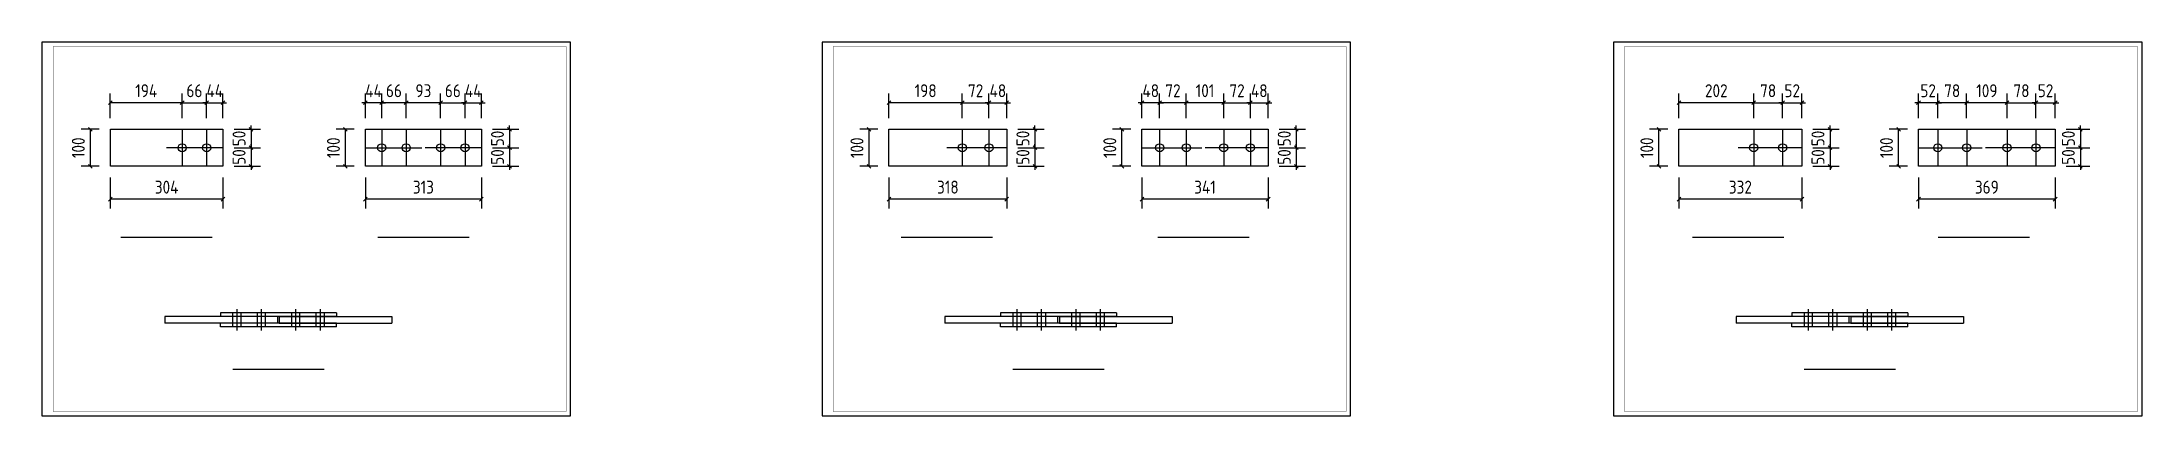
# Model space of a CAD drawing. Extents: x 20590 to 77283, y 11354 to 21446.
import ezdxf

# ---------------------------------------------------------------- set-up
doc = ezdxf.new("R2010")
doc.units = 0
doc.header["$LTSCALE"] = 1000
doc.header["$MEASUREMENT"] = 0
doc.styles.get("Standard").update_dxf_attribs({"font": 'gbenor.shx', "bigfont": 'gbcbig.shx'})
doc.dimstyles.get("Standard").update_dxf_attribs({"dimscale": 100, "dimtxt": 3.5, "dimasz": 1, "dimexe": 2.5, "dimexo": 3, "dimgap": 1.5, "dimtad": 1, "dimdec": 0, "dimlfac": 0.1, "dimzin": 0, "dimdsep": 46, "dimtxsty": 'Standard', "dimblk": 'OBLIQUE', "dimcen": 0.09, "dimadec": 0, "dimazin": 0, "dimtfac": 1, "dimtdec": 0, "dimtix": 1, "dimtmove": 2, "dimatfit": 3, "dimfxl": 1, "dimtolj": 1, "dimtzin": 0, "dimarcsym": 0})

msp = doc.modelspace()

# ---------------------------------------------------------------- blocks, each defined once
blk = doc.blocks.new('_Oblique')
at = {"color": 0, "linetype": 'ByBlock', "lineweight": -2}
blk.add_line((-0.5, -0.5), (0.5, 0.5), dxfattribs=at)
blk = doc.blocks.new('*D3')
at = {"color": 0, "lineweight": -2}
for p, q in [((22434, 19393), (22434, 20057)), ((24374, 19393), (24374, 20057)), ((24374, 19807), (22434, 19807))]:
    blk.add_line(p, q, dxfattribs=at)
at = {"layer": 'Defpoints', "color": 0}
for p in [(22434, 19807), (22434, 19093), (24374, 19093)]:
    blk.add_point(p, dxfattribs=at)
at = {"color": 0, "lineweight": -2, "xscale": 100, "yscale": 100, "zscale": 100, "rotation": 180}
blk.add_blockref('_Oblique', (22434, 19807), dxfattribs=at)
at = {"color": 0, "lineweight": -2, "xscale": 100, "yscale": 100, "zscale": 100}
blk.add_blockref('_Oblique', (24374, 19807), dxfattribs=at)
at = {"color": 0, "insert": (23404, 20132), "char_height": 350, "attachment_point": 5}
blk.add_mtext('\\A1;194', dxfattribs=at)
blk = doc.blocks.new('*D4')
at = {"color": 0, "lineweight": -2}
for p, q in [((24374, 19393), (24374, 20057)), ((25034, 19393), (25034, 20057)), ((24374, 19807), (25034, 19807))]:
    blk.add_line(p, q, dxfattribs=at)
at = {"layer": 'Defpoints', "color": 0}
for p in [(25034, 19807), (24374, 19093), (25034, 19093)]:
    blk.add_point(p, dxfattribs=at)
at = {"color": 0, "lineweight": -2, "xscale": 100, "yscale": 100, "zscale": 100, "rotation": 180}
blk.add_blockref('_Oblique', (24374, 19807), dxfattribs=at)
at = {"color": 0, "lineweight": -2, "xscale": 100, "yscale": 100, "zscale": 100}
blk.add_blockref('_Oblique', (25034, 19807), dxfattribs=at)
at = {"color": 0, "insert": (24704, 20132), "char_height": 350, "attachment_point": 5}
blk.add_mtext('\\A1;66', dxfattribs=at)
blk = doc.blocks.new('*D5')
at = {"color": 0, "lineweight": -2}
for p, q in [((25034, 19393), (25034, 20057)), ((25474, 19393), (25474, 20057)), ((25034, 19807), (24934, 19807)), ((25034, 19807), (25474, 19807)), ((25474, 19807), (25574, 19807))]:
    blk.add_line(p, q, dxfattribs=at)
at = {"layer": 'Defpoints', "color": 0}
for p in [(25474, 19807), (25034, 19093), (25474, 19093)]:
    blk.add_point(p, dxfattribs=at)
at = {"color": 0, "lineweight": -2, "xscale": 100, "yscale": 100, "zscale": 100}
blk.add_blockref('_Oblique', (25034, 19807), dxfattribs=at)
at = {"color": 0, "lineweight": -2, "xscale": 100, "yscale": 100, "zscale": 100, "rotation": 180}
blk.add_blockref('_Oblique', (25474, 19807), dxfattribs=at)
at = {"color": 0, "insert": (25254, 20132), "char_height": 350, "attachment_point": 5}
blk.add_mtext('\\A1;44', dxfattribs=at)
blk = doc.blocks.new('*D6')
at = {"color": 0, "lineweight": -2}
for p, q in [((25774, 19093), (26485, 19093)), ((26235, 19093), (26235, 19193)), ((26235, 19093), (26235, 18593)), ((25774, 18593), (26485, 18593)), ((26235, 18593), (26235, 18493))]:
    blk.add_line(p, q, dxfattribs=at)
at = {"layer": 'Defpoints', "color": 0}
for p in [(25474, 19093), (25474, 18593), (26235, 18593)]:
    blk.add_point(p, dxfattribs=at)
at = {"color": 0, "lineweight": -2, "xscale": 100, "yscale": 100, "zscale": 100}
for p, rotation in [((26235, 19093), 270), ((26235, 18593), 90)]:
    blk.add_blockref('_Oblique', p, dxfattribs=dict(at, rotation=rotation))
at = {"color": 0, "insert": (25910, 18843), "char_height": 350, "attachment_point": 5, "rotation": 90}
blk.add_mtext('\\A1;50', dxfattribs=at)
blk = doc.blocks.new('*D7')
at = {"color": 0, "lineweight": -2}
for p, q in [((25774, 18593), (26485, 18593)), ((26235, 18593), (26235, 18693)), ((26235, 18593), (26235, 18093)), ((25774, 18093), (26485, 18093)), ((26235, 18093), (26235, 17993))]:
    blk.add_line(p, q, dxfattribs=at)
at = {"layer": 'Defpoints', "color": 0}
for p in [(25474, 18593), (25474, 18093), (26235, 18093)]:
    blk.add_point(p, dxfattribs=at)
at = {"color": 0, "lineweight": -2, "xscale": 100, "yscale": 100, "zscale": 100}
for p, rotation in [((26235, 18593), 270), ((26235, 18093), 90)]:
    blk.add_blockref('_Oblique', p, dxfattribs=dict(at, rotation=rotation))
at = {"color": 0, "insert": (25910, 18343), "char_height": 350, "attachment_point": 5, "rotation": 90}
blk.add_mtext('\\A1;50', dxfattribs=at)
blk = doc.blocks.new('*D8')
at = {"color": 0, "lineweight": -2}
for p, q in [((22434, 17793), (22434, 16955)), ((25474, 17793), (25474, 16955)), ((25474, 17205), (22434, 17205))]:
    blk.add_line(p, q, dxfattribs=at)
at = {"layer": 'Defpoints', "color": 0}
for p in [(22434, 18093), (25474, 18093), (22434, 17205)]:
    blk.add_point(p, dxfattribs=at)
at = {"color": 0, "lineweight": -2, "xscale": 100, "yscale": 100, "zscale": 100, "rotation": 180}
blk.add_blockref('_Oblique', (22434, 17205), dxfattribs=at)
at = {"color": 0, "lineweight": -2, "xscale": 100, "yscale": 100, "zscale": 100}
blk.add_blockref('_Oblique', (25474, 17205), dxfattribs=at)
at = {"color": 0, "insert": (23954, 17530), "char_height": 350, "attachment_point": 5}
blk.add_mtext('\\A1;304', dxfattribs=at)
blk = doc.blocks.new('*D9')
at = {"color": 0, "lineweight": -2}
for p, q in [((22134, 19093), (21645, 19093)), ((21895, 18093), (21895, 19093)), ((22134, 18093), (21645, 18093))]:
    blk.add_line(p, q, dxfattribs=at)
at = {"layer": 'Defpoints', "color": 0}
for p in [(21895, 19093), (22434, 19093), (22434, 18093)]:
    blk.add_point(p, dxfattribs=at)
at = {"color": 0, "lineweight": -2, "xscale": 100, "yscale": 100, "zscale": 100}
for p, rotation in [((21895, 19093), 90), ((21895, 18093), 270)]:
    blk.add_blockref('_Oblique', p, dxfattribs=dict(at, rotation=rotation))
at = {"color": 0, "insert": (21570, 18593), "char_height": 350, "attachment_point": 5, "rotation": 90}
blk.add_mtext('\\A1;100', dxfattribs=at)
blk = doc.blocks.new('*D11')
at = {"color": 0, "lineweight": -2}
for p, q in [((30421, 19393), (30421, 20057)), ((31351, 19393), (31351, 20057)), ((31351, 19807), (30421, 19807))]:
    blk.add_line(p, q, dxfattribs=at)
at = {"layer": 'Defpoints', "color": 0}
for p in [(30421, 19807), (30421, 19093), (31351, 19093)]:
    blk.add_point(p, dxfattribs=at)
at = {"color": 0, "lineweight": -2, "xscale": 100, "yscale": 100, "zscale": 100, "rotation": 180}
blk.add_blockref('_Oblique', (30421, 19807), dxfattribs=at)
at = {"color": 0, "lineweight": -2, "xscale": 100, "yscale": 100, "zscale": 100}
blk.add_blockref('_Oblique', (31351, 19807), dxfattribs=at)
at = {"color": 0, "insert": (30886, 20132), "char_height": 350, "attachment_point": 5}
blk.add_mtext('\\A1;93', dxfattribs=at)
blk = doc.blocks.new('*D12')
at = {"color": 0, "lineweight": -2}
for p, q in [((31351, 19393), (31351, 20057)), ((32011, 19393), (32011, 20057)), ((31351, 19807), (32011, 19807))]:
    blk.add_line(p, q, dxfattribs=at)
at = {"layer": 'Defpoints', "color": 0}
for p in [(32011, 19807), (31351, 19093), (32011, 19093)]:
    blk.add_point(p, dxfattribs=at)
at = {"color": 0, "lineweight": -2, "xscale": 100, "yscale": 100, "zscale": 100, "rotation": 180}
blk.add_blockref('_Oblique', (31351, 19807), dxfattribs=at)
at = {"color": 0, "lineweight": -2, "xscale": 100, "yscale": 100, "zscale": 100}
blk.add_blockref('_Oblique', (32011, 19807), dxfattribs=at)
at = {"color": 0, "insert": (31681, 20132), "char_height": 350, "attachment_point": 5}
blk.add_mtext('\\A1;66', dxfattribs=at)
blk = doc.blocks.new('*D13')
at = {"color": 0, "lineweight": -2}
for p, q in [((32011, 19393), (32011, 20057)), ((32451, 19393), (32451, 20057)), ((32011, 19807), (31911, 19807)), ((32011, 19807), (32451, 19807)), ((32451, 19807), (32551, 19807))]:
    blk.add_line(p, q, dxfattribs=at)
at = {"layer": 'Defpoints', "color": 0}
for p in [(32451, 19807), (32011, 19093), (32451, 19093)]:
    blk.add_point(p, dxfattribs=at)
at = {"color": 0, "lineweight": -2, "xscale": 100, "yscale": 100, "zscale": 100}
blk.add_blockref('_Oblique', (32011, 19807), dxfattribs=at)
at = {"color": 0, "lineweight": -2, "xscale": 100, "yscale": 100, "zscale": 100, "rotation": 180}
blk.add_blockref('_Oblique', (32451, 19807), dxfattribs=at)
at = {"color": 0, "insert": (32231, 20132), "char_height": 350, "attachment_point": 5}
blk.add_mtext('\\A1;44', dxfattribs=at)
blk = doc.blocks.new('*D14')
at = {"color": 0, "lineweight": -2}
for p, q in [((32751, 19093), (33461, 19093)), ((33211, 19093), (33211, 19193)), ((33211, 19093), (33211, 18593)), ((32751, 18593), (33461, 18593)), ((33211, 18593), (33211, 18493))]:
    blk.add_line(p, q, dxfattribs=at)
at = {"layer": 'Defpoints', "color": 0}
for p in [(32451, 19093), (32451, 18593), (33211, 18593)]:
    blk.add_point(p, dxfattribs=at)
at = {"color": 0, "lineweight": -2, "xscale": 100, "yscale": 100, "zscale": 100}
for p, rotation in [((33211, 19093), 270), ((33211, 18593), 90)]:
    blk.add_blockref('_Oblique', p, dxfattribs=dict(at, rotation=rotation))
at = {"color": 0, "insert": (32886, 18843), "char_height": 350, "attachment_point": 5, "rotation": 90}
blk.add_mtext('\\A1;50', dxfattribs=at)
blk = doc.blocks.new('*D15')
at = {"color": 0, "lineweight": -2}
for p, q in [((32751, 18593), (33461, 18593)), ((33211, 18593), (33211, 18693)), ((33211, 18593), (33211, 18093)), ((32751, 18093), (33461, 18093)), ((33211, 18093), (33211, 17993))]:
    blk.add_line(p, q, dxfattribs=at)
at = {"layer": 'Defpoints', "color": 0}
for p in [(32451, 18593), (32451, 18093), (33211, 18093)]:
    blk.add_point(p, dxfattribs=at)
at = {"color": 0, "lineweight": -2, "xscale": 100, "yscale": 100, "zscale": 100}
for p, rotation in [((33211, 18593), 270), ((33211, 18093), 90)]:
    blk.add_blockref('_Oblique', p, dxfattribs=dict(at, rotation=rotation))
at = {"color": 0, "insert": (32886, 18343), "char_height": 350, "attachment_point": 5, "rotation": 90}
blk.add_mtext('\\A1;50', dxfattribs=at)
blk = doc.blocks.new('*D16')
at = {"color": 0, "lineweight": -2}
for p, q in [((29321, 17793), (29321, 16955)), ((32451, 17793), (32451, 16955)), ((32451, 17205), (29321, 17205))]:
    blk.add_line(p, q, dxfattribs=at)
at = {"layer": 'Defpoints', "color": 0}
for p in [(29321, 18093), (32451, 18093), (29321, 17205)]:
    blk.add_point(p, dxfattribs=at)
at = {"color": 0, "lineweight": -2, "xscale": 100, "yscale": 100, "zscale": 100, "rotation": 180}
blk.add_blockref('_Oblique', (29321, 17205), dxfattribs=at)
at = {"color": 0, "lineweight": -2, "xscale": 100, "yscale": 100, "zscale": 100}
blk.add_blockref('_Oblique', (32451, 17205), dxfattribs=at)
at = {"color": 0, "insert": (30886, 17530), "char_height": 350, "attachment_point": 5}
blk.add_mtext('\\A1;313', dxfattribs=at)
blk = doc.blocks.new('*D17')
at = {"color": 0, "lineweight": -2}
for p, q in [((29021, 19093), (28532, 19093)), ((28782, 18093), (28782, 19093)), ((29021, 18093), (28532, 18093))]:
    blk.add_line(p, q, dxfattribs=at)
at = {"layer": 'Defpoints', "color": 0}
for p in [(28782, 19093), (29321, 19093), (29321, 18093)]:
    blk.add_point(p, dxfattribs=at)
at = {"color": 0, "lineweight": -2, "xscale": 100, "yscale": 100, "zscale": 100}
for p, rotation in [((28782, 19093), 90), ((28782, 18093), 270)]:
    blk.add_blockref('_Oblique', p, dxfattribs=dict(at, rotation=rotation))
at = {"color": 0, "insert": (28457, 18593), "char_height": 350, "attachment_point": 5, "rotation": 90}
blk.add_mtext('\\A1;100', dxfattribs=at)
blk = doc.blocks.new('*D18')
at = {"color": 0, "lineweight": -2}
for p, q in [((29761, 19393), (29761, 20057)), ((30421, 19393), (30421, 20057)), ((30421, 19807), (29761, 19807))]:
    blk.add_line(p, q, dxfattribs=at)
at = {"layer": 'Defpoints', "color": 0}
for p in [(29761, 19807), (29761, 19093), (30421, 19093)]:
    blk.add_point(p, dxfattribs=at)
at = {"color": 0, "lineweight": -2, "xscale": 100, "yscale": 100, "zscale": 100, "rotation": 180}
blk.add_blockref('_Oblique', (29761, 19807), dxfattribs=at)
at = {"color": 0, "lineweight": -2, "xscale": 100, "yscale": 100, "zscale": 100}
blk.add_blockref('_Oblique', (30421, 19807), dxfattribs=at)
at = {"color": 0, "insert": (30091, 20132), "char_height": 350, "attachment_point": 5}
blk.add_mtext('\\A1;66', dxfattribs=at)
blk = doc.blocks.new('*D19')
at = {"color": 0, "lineweight": -2}
for p, q in [((29321, 19393), (29321, 20057)), ((29761, 19393), (29761, 20057)), ((29321, 19807), (29221, 19807)), ((29761, 19807), (29321, 19807)), ((29761, 19807), (29861, 19807))]:
    blk.add_line(p, q, dxfattribs=at)
at = {"layer": 'Defpoints', "color": 0}
for p in [(29321, 19807), (29321, 19093), (29761, 19093)]:
    blk.add_point(p, dxfattribs=at)
at = {"color": 0, "lineweight": -2, "xscale": 100, "yscale": 100, "zscale": 100}
blk.add_blockref('_Oblique', (29321, 19807), dxfattribs=at)
at = {"color": 0, "lineweight": -2, "xscale": 100, "yscale": 100, "zscale": 100, "rotation": 180}
blk.add_blockref('_Oblique', (29761, 19807), dxfattribs=at)
at = {"color": 0, "insert": (29541, 20132), "char_height": 350, "attachment_point": 5}
blk.add_mtext('\\A1;44', dxfattribs=at)
blk = doc.blocks.new('*D23')
at = {"color": 0, "lineweight": -2}
for p, q in [((43455, 19393), (43455, 20057)), ((45435, 19393), (45435, 20057)), ((45435, 19807), (43455, 19807))]:
    blk.add_line(p, q, dxfattribs=at)
at = {"layer": 'Defpoints', "color": 0}
for p in [(43455, 19807), (43455, 19093), (45435, 19093)]:
    blk.add_point(p, dxfattribs=at)
at = {"color": 0, "lineweight": -2, "xscale": 100, "yscale": 100, "zscale": 100, "rotation": 180}
blk.add_blockref('_Oblique', (43455, 19807), dxfattribs=at)
at = {"color": 0, "lineweight": -2, "xscale": 100, "yscale": 100, "zscale": 100}
blk.add_blockref('_Oblique', (45435, 19807), dxfattribs=at)
at = {"color": 0, "insert": (44445, 20132), "char_height": 350, "attachment_point": 5}
blk.add_mtext('\\A1;198', dxfattribs=at)
blk = doc.blocks.new('*D24')
at = {"color": 0, "lineweight": -2}
for p, q in [((45435, 19393), (45435, 20057)), ((46155, 19393), (46155, 20057)), ((45435, 19807), (46155, 19807))]:
    blk.add_line(p, q, dxfattribs=at)
at = {"layer": 'Defpoints', "color": 0}
for p in [(46155, 19807), (45435, 19093), (46155, 19093)]:
    blk.add_point(p, dxfattribs=at)
at = {"color": 0, "lineweight": -2, "xscale": 100, "yscale": 100, "zscale": 100, "rotation": 180}
blk.add_blockref('_Oblique', (45435, 19807), dxfattribs=at)
at = {"color": 0, "lineweight": -2, "xscale": 100, "yscale": 100, "zscale": 100}
blk.add_blockref('_Oblique', (46155, 19807), dxfattribs=at)
at = {"color": 0, "insert": (45795, 20132), "char_height": 350, "attachment_point": 5}
blk.add_mtext('\\A1;72', dxfattribs=at)
blk = doc.blocks.new('*D25')
at = {"color": 0, "lineweight": -2}
for p, q in [((46155, 19393), (46155, 20057)), ((46635, 19393), (46635, 20057)), ((46155, 19807), (46055, 19807)), ((46155, 19807), (46635, 19807)), ((46635, 19807), (46735, 19807))]:
    blk.add_line(p, q, dxfattribs=at)
at = {"layer": 'Defpoints', "color": 0}
for p in [(46635, 19807), (46155, 19093), (46635, 19093)]:
    blk.add_point(p, dxfattribs=at)
at = {"color": 0, "lineweight": -2, "xscale": 100, "yscale": 100, "zscale": 100}
blk.add_blockref('_Oblique', (46155, 19807), dxfattribs=at)
at = {"color": 0, "lineweight": -2, "xscale": 100, "yscale": 100, "zscale": 100, "rotation": 180}
blk.add_blockref('_Oblique', (46635, 19807), dxfattribs=at)
at = {"color": 0, "insert": (46395, 20132), "char_height": 350, "attachment_point": 5}
blk.add_mtext('\\A1;48', dxfattribs=at)
blk = doc.blocks.new('*D26')
at = {"color": 0, "lineweight": -2}
for p, q in [((46935, 19093), (47646, 19093)), ((47396, 19093), (47396, 19193)), ((47396, 19093), (47396, 18593)), ((46935, 18593), (47646, 18593)), ((47396, 18593), (47396, 18493))]:
    blk.add_line(p, q, dxfattribs=at)
at = {"layer": 'Defpoints', "color": 0}
for p in [(46635, 19093), (46635, 18593), (47396, 18593)]:
    blk.add_point(p, dxfattribs=at)
at = {"color": 0, "lineweight": -2, "xscale": 100, "yscale": 100, "zscale": 100}
for p, rotation in [((47396, 19093), 270), ((47396, 18593), 90)]:
    blk.add_blockref('_Oblique', p, dxfattribs=dict(at, rotation=rotation))
at = {"color": 0, "insert": (47071, 18843), "char_height": 350, "attachment_point": 5, "rotation": 90}
blk.add_mtext('\\A1;50', dxfattribs=at)
blk = doc.blocks.new('*D27')
at = {"color": 0, "lineweight": -2}
for p, q in [((46935, 18593), (47646, 18593)), ((47396, 18593), (47396, 18693)), ((47396, 18593), (47396, 18093)), ((46935, 18093), (47646, 18093)), ((47396, 18093), (47396, 17993))]:
    blk.add_line(p, q, dxfattribs=at)
at = {"layer": 'Defpoints', "color": 0}
for p in [(46635, 18593), (46635, 18093), (47396, 18093)]:
    blk.add_point(p, dxfattribs=at)
at = {"color": 0, "lineweight": -2, "xscale": 100, "yscale": 100, "zscale": 100}
for p, rotation in [((47396, 18593), 270), ((47396, 18093), 90)]:
    blk.add_blockref('_Oblique', p, dxfattribs=dict(at, rotation=rotation))
at = {"color": 0, "insert": (47071, 18343), "char_height": 350, "attachment_point": 5, "rotation": 90}
blk.add_mtext('\\A1;50', dxfattribs=at)
blk = doc.blocks.new('*D28')
at = {"color": 0, "lineweight": -2}
for p, q in [((43455, 17793), (43455, 16955)), ((46635, 17793), (46635, 16955)), ((46635, 17205), (43455, 17205))]:
    blk.add_line(p, q, dxfattribs=at)
at = {"layer": 'Defpoints', "color": 0}
for p in [(43455, 18093), (46635, 18093), (43455, 17205)]:
    blk.add_point(p, dxfattribs=at)
at = {"color": 0, "lineweight": -2, "xscale": 100, "yscale": 100, "zscale": 100, "rotation": 180}
blk.add_blockref('_Oblique', (43455, 17205), dxfattribs=at)
at = {"color": 0, "lineweight": -2, "xscale": 100, "yscale": 100, "zscale": 100}
blk.add_blockref('_Oblique', (46635, 17205), dxfattribs=at)
at = {"color": 0, "insert": (45045, 17530), "char_height": 350, "attachment_point": 5}
blk.add_mtext('\\A1;318', dxfattribs=at)
blk = doc.blocks.new('*D29')
at = {"color": 0, "lineweight": -2}
for p, q in [((43155, 19093), (42666, 19093)), ((42916, 18093), (42916, 19093)), ((43155, 18093), (42666, 18093))]:
    blk.add_line(p, q, dxfattribs=at)
at = {"layer": 'Defpoints', "color": 0}
for p in [(42916, 19093), (43455, 19093), (43455, 18093)]:
    blk.add_point(p, dxfattribs=at)
at = {"color": 0, "lineweight": -2, "xscale": 100, "yscale": 100, "zscale": 100}
for p, rotation in [((42916, 19093), 90), ((42916, 18093), 270)]:
    blk.add_blockref('_Oblique', p, dxfattribs=dict(at, rotation=rotation))
at = {"color": 0, "insert": (42591, 18593), "char_height": 350, "attachment_point": 5, "rotation": 90}
blk.add_mtext('\\A1;100', dxfattribs=at)
blk = doc.blocks.new('*D30')
at = {"color": 0, "lineweight": -2}
for p, q in [((51482, 19393), (51482, 20057)), ((52492, 19393), (52492, 20057)), ((52492, 19807), (51482, 19807))]:
    blk.add_line(p, q, dxfattribs=at)
at = {"layer": 'Defpoints', "color": 0}
for p in [(51482, 19807), (51482, 19093), (52492, 19093)]:
    blk.add_point(p, dxfattribs=at)
at = {"color": 0, "lineweight": -2, "xscale": 100, "yscale": 100, "zscale": 100, "rotation": 180}
blk.add_blockref('_Oblique', (51482, 19807), dxfattribs=at)
at = {"color": 0, "lineweight": -2, "xscale": 100, "yscale": 100, "zscale": 100}
blk.add_blockref('_Oblique', (52492, 19807), dxfattribs=at)
at = {"color": 0, "insert": (51987, 20132), "char_height": 350, "attachment_point": 5}
blk.add_mtext('\\A1;101', dxfattribs=at)
blk = doc.blocks.new('*D31')
at = {"color": 0, "lineweight": -2}
for p, q in [((52492, 19393), (52492, 20057)), ((53212, 19393), (53212, 20057)), ((52492, 19807), (53212, 19807))]:
    blk.add_line(p, q, dxfattribs=at)
at = {"layer": 'Defpoints', "color": 0}
for p in [(53212, 19807), (52492, 19093), (53212, 19093)]:
    blk.add_point(p, dxfattribs=at)
at = {"color": 0, "lineweight": -2, "xscale": 100, "yscale": 100, "zscale": 100, "rotation": 180}
blk.add_blockref('_Oblique', (52492, 19807), dxfattribs=at)
at = {"color": 0, "lineweight": -2, "xscale": 100, "yscale": 100, "zscale": 100}
blk.add_blockref('_Oblique', (53212, 19807), dxfattribs=at)
at = {"color": 0, "insert": (52852, 20132), "char_height": 350, "attachment_point": 5}
blk.add_mtext('\\A1;72', dxfattribs=at)
blk = doc.blocks.new('*D32')
at = {"color": 0, "lineweight": -2}
for p, q in [((53212, 19393), (53212, 20057)), ((53692, 19393), (53692, 20057)), ((53212, 19807), (53112, 19807)), ((53212, 19807), (53692, 19807)), ((53692, 19807), (53792, 19807))]:
    blk.add_line(p, q, dxfattribs=at)
at = {"layer": 'Defpoints', "color": 0}
for p in [(53692, 19807), (53212, 19093), (53692, 19093)]:
    blk.add_point(p, dxfattribs=at)
at = {"color": 0, "lineweight": -2, "xscale": 100, "yscale": 100, "zscale": 100}
blk.add_blockref('_Oblique', (53212, 19807), dxfattribs=at)
at = {"color": 0, "lineweight": -2, "xscale": 100, "yscale": 100, "zscale": 100, "rotation": 180}
blk.add_blockref('_Oblique', (53692, 19807), dxfattribs=at)
at = {"color": 0, "insert": (53452, 20132), "char_height": 350, "attachment_point": 5}
blk.add_mtext('\\A1;48', dxfattribs=at)
blk = doc.blocks.new('*D33')
at = {"color": 0, "lineweight": -2}
for p, q in [((53992, 19093), (54702, 19093)), ((54452, 19093), (54452, 19193)), ((54452, 19093), (54452, 18593)), ((53992, 18593), (54702, 18593)), ((54452, 18593), (54452, 18493))]:
    blk.add_line(p, q, dxfattribs=at)
at = {"layer": 'Defpoints', "color": 0}
for p in [(53692, 19093), (53692, 18593), (54452, 18593)]:
    blk.add_point(p, dxfattribs=at)
at = {"color": 0, "lineweight": -2, "xscale": 100, "yscale": 100, "zscale": 100}
for p, rotation in [((54452, 19093), 270), ((54452, 18593), 90)]:
    blk.add_blockref('_Oblique', p, dxfattribs=dict(at, rotation=rotation))
at = {"color": 0, "insert": (54127, 18843), "char_height": 350, "attachment_point": 5, "rotation": 90}
blk.add_mtext('\\A1;50', dxfattribs=at)
blk = doc.blocks.new('*D34')
at = {"color": 0, "lineweight": -2}
for p, q in [((53992, 18593), (54702, 18593)), ((54452, 18593), (54452, 18693)), ((54452, 18593), (54452, 18093)), ((53992, 18093), (54702, 18093)), ((54452, 18093), (54452, 17993))]:
    blk.add_line(p, q, dxfattribs=at)
at = {"layer": 'Defpoints', "color": 0}
for p in [(53692, 18593), (53692, 18093), (54452, 18093)]:
    blk.add_point(p, dxfattribs=at)
at = {"color": 0, "lineweight": -2, "xscale": 100, "yscale": 100, "zscale": 100}
for p, rotation in [((54452, 18593), 270), ((54452, 18093), 90)]:
    blk.add_blockref('_Oblique', p, dxfattribs=dict(at, rotation=rotation))
at = {"color": 0, "insert": (54127, 18343), "char_height": 350, "attachment_point": 5, "rotation": 90}
blk.add_mtext('\\A1;50', dxfattribs=at)
blk = doc.blocks.new('*D35')
at = {"color": 0, "lineweight": -2}
for p, q in [((50282, 17793), (50282, 16955)), ((53692, 17793), (53692, 16955)), ((53692, 17205), (50282, 17205))]:
    blk.add_line(p, q, dxfattribs=at)
at = {"layer": 'Defpoints', "color": 0}
for p in [(50282, 18093), (53692, 18093), (50282, 17205)]:
    blk.add_point(p, dxfattribs=at)
at = {"color": 0, "lineweight": -2, "xscale": 100, "yscale": 100, "zscale": 100, "rotation": 180}
blk.add_blockref('_Oblique', (50282, 17205), dxfattribs=at)
at = {"color": 0, "lineweight": -2, "xscale": 100, "yscale": 100, "zscale": 100}
blk.add_blockref('_Oblique', (53692, 17205), dxfattribs=at)
at = {"color": 0, "insert": (51987, 17530), "char_height": 350, "attachment_point": 5}
blk.add_mtext('\\A1;341', dxfattribs=at)
blk = doc.blocks.new('*D36')
at = {"color": 0, "lineweight": -2}
for p, q in [((49982, 19093), (49492, 19093)), ((49742, 18093), (49742, 19093)), ((49982, 18093), (49492, 18093))]:
    blk.add_line(p, q, dxfattribs=at)
at = {"layer": 'Defpoints', "color": 0}
for p in [(49742, 19093), (50282, 19093), (50282, 18093)]:
    blk.add_point(p, dxfattribs=at)
at = {"color": 0, "lineweight": -2, "xscale": 100, "yscale": 100, "zscale": 100}
for p, rotation in [((49742, 19093), 90), ((49742, 18093), 270)]:
    blk.add_blockref('_Oblique', p, dxfattribs=dict(at, rotation=rotation))
at = {"color": 0, "insert": (49417, 18593), "char_height": 350, "attachment_point": 5, "rotation": 90}
blk.add_mtext('\\A1;100', dxfattribs=at)
blk = doc.blocks.new('*D21')
at = {"color": 0, "lineweight": -2}
for p, q in [((50762, 19393), (50762, 20057)), ((51482, 19393), (51482, 20057)), ((51482, 19807), (50762, 19807))]:
    blk.add_line(p, q, dxfattribs=at)
at = {"layer": 'Defpoints', "color": 0}
for p in [(50762, 19807), (50762, 19093), (51482, 19093)]:
    blk.add_point(p, dxfattribs=at)
at = {"color": 0, "lineweight": -2, "xscale": 100, "yscale": 100, "zscale": 100, "rotation": 180}
blk.add_blockref('_Oblique', (50762, 19807), dxfattribs=at)
at = {"color": 0, "lineweight": -2, "xscale": 100, "yscale": 100, "zscale": 100}
blk.add_blockref('_Oblique', (51482, 19807), dxfattribs=at)
at = {"color": 0, "insert": (51122, 20132), "char_height": 350, "attachment_point": 5}
blk.add_mtext('\\A1;72', dxfattribs=at)
blk = doc.blocks.new('*D22')
at = {"color": 0, "lineweight": -2}
for p, q in [((50282, 19393), (50282, 20057)), ((50762, 19393), (50762, 20057)), ((50282, 19807), (50182, 19807)), ((50762, 19807), (50282, 19807)), ((50762, 19807), (50862, 19807))]:
    blk.add_line(p, q, dxfattribs=at)
at = {"layer": 'Defpoints', "color": 0}
for p in [(50282, 19807), (50282, 19093), (50762, 19093)]:
    blk.add_point(p, dxfattribs=at)
at = {"color": 0, "lineweight": -2, "xscale": 100, "yscale": 100, "zscale": 100}
blk.add_blockref('_Oblique', (50282, 19807), dxfattribs=at)
at = {"color": 0, "lineweight": -2, "xscale": 100, "yscale": 100, "zscale": 100, "rotation": 180}
blk.add_blockref('_Oblique', (50762, 19807), dxfattribs=at)
at = {"color": 0, "insert": (50522, 20132), "char_height": 350, "attachment_point": 5}
blk.add_mtext('\\A1;48', dxfattribs=at)
blk = doc.blocks.new('*D37')
at = {"color": 0, "lineweight": -2}
for p, q in [((64780, 19393), (64780, 20057)), ((66800, 19393), (66800, 20057)), ((66800, 19807), (64780, 19807))]:
    blk.add_line(p, q, dxfattribs=at)
at = {"layer": 'Defpoints', "color": 0}
for p in [(64780, 19807), (64780, 19093), (66800, 19093)]:
    blk.add_point(p, dxfattribs=at)
at = {"color": 0, "lineweight": -2, "xscale": 100, "yscale": 100, "zscale": 100, "rotation": 180}
blk.add_blockref('_Oblique', (64780, 19807), dxfattribs=at)
at = {"color": 0, "lineweight": -2, "xscale": 100, "yscale": 100, "zscale": 100}
blk.add_blockref('_Oblique', (66800, 19807), dxfattribs=at)
at = {"color": 0, "insert": (65790, 20132), "char_height": 350, "attachment_point": 5}
blk.add_mtext('\\A1;202', dxfattribs=at)
blk = doc.blocks.new('*D38')
at = {"color": 0, "lineweight": -2}
for p, q in [((66800, 19393), (66800, 20057)), ((67580, 19393), (67580, 20057)), ((66800, 19807), (67580, 19807))]:
    blk.add_line(p, q, dxfattribs=at)
at = {"layer": 'Defpoints', "color": 0}
for p in [(67580, 19807), (66800, 19093), (67580, 19093)]:
    blk.add_point(p, dxfattribs=at)
at = {"color": 0, "lineweight": -2, "xscale": 100, "yscale": 100, "zscale": 100, "rotation": 180}
blk.add_blockref('_Oblique', (66800, 19807), dxfattribs=at)
at = {"color": 0, "lineweight": -2, "xscale": 100, "yscale": 100, "zscale": 100}
blk.add_blockref('_Oblique', (67580, 19807), dxfattribs=at)
at = {"color": 0, "insert": (67190, 20132), "char_height": 350, "attachment_point": 5}
blk.add_mtext('\\A1;78', dxfattribs=at)
blk = doc.blocks.new('*D39')
at = {"color": 0, "lineweight": -2}
for p, q in [((67580, 19393), (67580, 20057)), ((68100, 19393), (68100, 20057)), ((67580, 19807), (67480, 19807)), ((67580, 19807), (68100, 19807)), ((68100, 19807), (68200, 19807))]:
    blk.add_line(p, q, dxfattribs=at)
at = {"layer": 'Defpoints', "color": 0}
for p in [(68100, 19807), (67580, 19093), (68100, 19093)]:
    blk.add_point(p, dxfattribs=at)
at = {"color": 0, "lineweight": -2, "xscale": 100, "yscale": 100, "zscale": 100}
blk.add_blockref('_Oblique', (67580, 19807), dxfattribs=at)
at = {"color": 0, "lineweight": -2, "xscale": 100, "yscale": 100, "zscale": 100, "rotation": 180}
blk.add_blockref('_Oblique', (68100, 19807), dxfattribs=at)
at = {"color": 0, "insert": (67840, 20132), "char_height": 350, "attachment_point": 5}
blk.add_mtext('\\A1;52', dxfattribs=at)
blk = doc.blocks.new('*D40')
at = {"color": 0, "lineweight": -2}
for p, q in [((68400, 19093), (69110, 19093)), ((68860, 19093), (68860, 19193)), ((68860, 19093), (68860, 18593)), ((68400, 18593), (69110, 18593)), ((68860, 18593), (68860, 18493))]:
    blk.add_line(p, q, dxfattribs=at)
at = {"layer": 'Defpoints', "color": 0}
for p in [(68100, 19093), (68100, 18593), (68860, 18593)]:
    blk.add_point(p, dxfattribs=at)
at = {"color": 0, "lineweight": -2, "xscale": 100, "yscale": 100, "zscale": 100}
for p, rotation in [((68860, 19093), 270), ((68860, 18593), 90)]:
    blk.add_blockref('_Oblique', p, dxfattribs=dict(at, rotation=rotation))
at = {"color": 0, "insert": (68535, 18843), "char_height": 350, "attachment_point": 5, "rotation": 90}
blk.add_mtext('\\A1;50', dxfattribs=at)
blk = doc.blocks.new('*D41')
at = {"color": 0, "lineweight": -2}
for p, q in [((68400, 18593), (69110, 18593)), ((68860, 18593), (68860, 18693)), ((68860, 18593), (68860, 18093)), ((68400, 18093), (69110, 18093)), ((68860, 18093), (68860, 17993))]:
    blk.add_line(p, q, dxfattribs=at)
at = {"layer": 'Defpoints', "color": 0}
for p in [(68100, 18593), (68100, 18093), (68860, 18093)]:
    blk.add_point(p, dxfattribs=at)
at = {"color": 0, "lineweight": -2, "xscale": 100, "yscale": 100, "zscale": 100}
for p, rotation in [((68860, 18593), 270), ((68860, 18093), 90)]:
    blk.add_blockref('_Oblique', p, dxfattribs=dict(at, rotation=rotation))
at = {"color": 0, "insert": (68535, 18343), "char_height": 350, "attachment_point": 5, "rotation": 90}
blk.add_mtext('\\A1;50', dxfattribs=at)
blk = doc.blocks.new('*D42')
at = {"color": 0, "lineweight": -2}
for p, q in [((64780, 17793), (64780, 16955)), ((68100, 17793), (68100, 16955)), ((68100, 17205), (64780, 17205))]:
    blk.add_line(p, q, dxfattribs=at)
at = {"layer": 'Defpoints', "color": 0}
for p in [(64780, 18093), (68100, 18093), (64780, 17205)]:
    blk.add_point(p, dxfattribs=at)
at = {"color": 0, "lineweight": -2, "xscale": 100, "yscale": 100, "zscale": 100, "rotation": 180}
blk.add_blockref('_Oblique', (64780, 17205), dxfattribs=at)
at = {"color": 0, "lineweight": -2, "xscale": 100, "yscale": 100, "zscale": 100}
blk.add_blockref('_Oblique', (68100, 17205), dxfattribs=at)
at = {"color": 0, "insert": (66440, 17530), "char_height": 350, "attachment_point": 5}
blk.add_mtext('\\A1;332', dxfattribs=at)
blk = doc.blocks.new('*D43')
at = {"color": 0, "lineweight": -2}
for p, q in [((64480, 19093), (63990, 19093)), ((64240, 18093), (64240, 19093)), ((64480, 18093), (63990, 18093))]:
    blk.add_line(p, q, dxfattribs=at)
at = {"layer": 'Defpoints', "color": 0}
for p in [(64240, 19093), (64780, 19093), (64780, 18093)]:
    blk.add_point(p, dxfattribs=at)
at = {"color": 0, "lineweight": -2, "xscale": 100, "yscale": 100, "zscale": 100}
for p, rotation in [((64240, 19093), 90), ((64240, 18093), 270)]:
    blk.add_blockref('_Oblique', p, dxfattribs=dict(at, rotation=rotation))
at = {"color": 0, "insert": (63915, 18593), "char_height": 350, "attachment_point": 5, "rotation": 90}
blk.add_mtext('\\A1;100', dxfattribs=at)
blk = doc.blocks.new('*D44')
at = {"color": 0, "lineweight": -2}
for p, q in [((72549, 19393), (72549, 20057)), ((73639, 19393), (73639, 20057)), ((73639, 19807), (72549, 19807))]:
    blk.add_line(p, q, dxfattribs=at)
at = {"layer": 'Defpoints', "color": 0}
for p in [(72549, 19807), (72549, 19093), (73639, 19093)]:
    blk.add_point(p, dxfattribs=at)
at = {"color": 0, "lineweight": -2, "xscale": 100, "yscale": 100, "zscale": 100, "rotation": 180}
blk.add_blockref('_Oblique', (72549, 19807), dxfattribs=at)
at = {"color": 0, "lineweight": -2, "xscale": 100, "yscale": 100, "zscale": 100}
blk.add_blockref('_Oblique', (73639, 19807), dxfattribs=at)
at = {"color": 0, "insert": (73094, 20132), "char_height": 350, "attachment_point": 5}
blk.add_mtext('\\A1;109', dxfattribs=at)
blk = doc.blocks.new('*D45')
at = {"color": 0, "lineweight": -2}
for p, q in [((73639, 19393), (73639, 20057)), ((74419, 19393), (74419, 20057)), ((73639, 19807), (74419, 19807))]:
    blk.add_line(p, q, dxfattribs=at)
at = {"layer": 'Defpoints', "color": 0}
for p in [(74419, 19807), (73639, 19093), (74419, 19093)]:
    blk.add_point(p, dxfattribs=at)
at = {"color": 0, "lineweight": -2, "xscale": 100, "yscale": 100, "zscale": 100, "rotation": 180}
blk.add_blockref('_Oblique', (73639, 19807), dxfattribs=at)
at = {"color": 0, "lineweight": -2, "xscale": 100, "yscale": 100, "zscale": 100}
blk.add_blockref('_Oblique', (74419, 19807), dxfattribs=at)
at = {"color": 0, "insert": (74029, 20132), "char_height": 350, "attachment_point": 5}
blk.add_mtext('\\A1;78', dxfattribs=at)
blk = doc.blocks.new('*D46')
at = {"color": 0, "lineweight": -2}
for p, q in [((74419, 19393), (74419, 20057)), ((74939, 19393), (74939, 20057)), ((74419, 19807), (74319, 19807)), ((74419, 19807), (74939, 19807)), ((74939, 19807), (75039, 19807))]:
    blk.add_line(p, q, dxfattribs=at)
at = {"layer": 'Defpoints', "color": 0}
for p in [(74939, 19807), (74419, 19093), (74939, 19093)]:
    blk.add_point(p, dxfattribs=at)
at = {"color": 0, "lineweight": -2, "xscale": 100, "yscale": 100, "zscale": 100}
blk.add_blockref('_Oblique', (74419, 19807), dxfattribs=at)
at = {"color": 0, "lineweight": -2, "xscale": 100, "yscale": 100, "zscale": 100, "rotation": 180}
blk.add_blockref('_Oblique', (74939, 19807), dxfattribs=at)
at = {"color": 0, "insert": (74679, 20132), "char_height": 350, "attachment_point": 5}
blk.add_mtext('\\A1;52', dxfattribs=at)
blk = doc.blocks.new('*D47')
at = {"color": 0, "lineweight": -2}
for p, q in [((75239, 19093), (75870, 19093)), ((75620, 19093), (75620, 19193)), ((75620, 19093), (75620, 18593)), ((75239, 18593), (75870, 18593)), ((75620, 18593), (75620, 18493))]:
    blk.add_line(p, q, dxfattribs=at)
at = {"layer": 'Defpoints', "color": 0}
for p in [(74939, 19093), (74939, 18593), (75620, 18593)]:
    blk.add_point(p, dxfattribs=at)
at = {"color": 0, "lineweight": -2, "xscale": 100, "yscale": 100, "zscale": 100}
for p, rotation in [((75620, 19093), 270), ((75620, 18593), 90)]:
    blk.add_blockref('_Oblique', p, dxfattribs=dict(at, rotation=rotation))
at = {"color": 0, "insert": (75295, 18843), "char_height": 350, "attachment_point": 5, "rotation": 90}
blk.add_mtext('\\A1;50', dxfattribs=at)
blk = doc.blocks.new('*D48')
at = {"color": 0, "lineweight": -2}
for p, q in [((75239, 18593), (75870, 18593)), ((75620, 18593), (75620, 18693)), ((75620, 18593), (75620, 18093)), ((75239, 18093), (75870, 18093)), ((75620, 18093), (75620, 17993))]:
    blk.add_line(p, q, dxfattribs=at)
at = {"layer": 'Defpoints', "color": 0}
for p in [(74939, 18593), (74939, 18093), (75620, 18093)]:
    blk.add_point(p, dxfattribs=at)
at = {"color": 0, "lineweight": -2, "xscale": 100, "yscale": 100, "zscale": 100}
for p, rotation in [((75620, 18593), 270), ((75620, 18093), 90)]:
    blk.add_blockref('_Oblique', p, dxfattribs=dict(at, rotation=rotation))
at = {"color": 0, "insert": (75295, 18343), "char_height": 350, "attachment_point": 5, "rotation": 90}
blk.add_mtext('\\A1;50', dxfattribs=at)
blk = doc.blocks.new('*D49')
at = {"color": 0, "lineweight": -2}
for p, q in [((71249, 17793), (71249, 16955)), ((74939, 17793), (74939, 16955)), ((74939, 17205), (71249, 17205))]:
    blk.add_line(p, q, dxfattribs=at)
at = {"layer": 'Defpoints', "color": 0}
for p in [(71249, 18093), (74939, 18093), (71249, 17205)]:
    blk.add_point(p, dxfattribs=at)
at = {"color": 0, "lineweight": -2, "xscale": 100, "yscale": 100, "zscale": 100, "rotation": 180}
blk.add_blockref('_Oblique', (71249, 17205), dxfattribs=at)
at = {"color": 0, "lineweight": -2, "xscale": 100, "yscale": 100, "zscale": 100}
blk.add_blockref('_Oblique', (74939, 17205), dxfattribs=at)
at = {"color": 0, "insert": (73094, 17530), "char_height": 350, "attachment_point": 5}
blk.add_mtext('\\A1;369', dxfattribs=at)
blk = doc.blocks.new('*D50')
at = {"color": 0, "lineweight": -2}
for p, q in [((70949, 19093), (70460, 19093)), ((70710, 18093), (70710, 19093)), ((70949, 18093), (70460, 18093))]:
    blk.add_line(p, q, dxfattribs=at)
at = {"layer": 'Defpoints', "color": 0}
for p in [(70710, 19093), (71249, 19093), (71249, 18093)]:
    blk.add_point(p, dxfattribs=at)
at = {"color": 0, "lineweight": -2, "xscale": 100, "yscale": 100, "zscale": 100}
for p, rotation in [((70710, 19093), 90), ((70710, 18093), 270)]:
    blk.add_blockref('_Oblique', p, dxfattribs=dict(at, rotation=rotation))
at = {"color": 0, "insert": (70385, 18593), "char_height": 350, "attachment_point": 5, "rotation": 90}
blk.add_mtext('\\A1;100', dxfattribs=at)
blk = doc.blocks.new('*D51')
at = {"color": 0, "lineweight": -2}
for p, q in [((71769, 19393), (71769, 20057)), ((72549, 19393), (72549, 20057)), ((72549, 19807), (71769, 19807))]:
    blk.add_line(p, q, dxfattribs=at)
at = {"layer": 'Defpoints', "color": 0}
for p in [(71769, 19807), (71769, 19093), (72549, 19093)]:
    blk.add_point(p, dxfattribs=at)
at = {"color": 0, "lineweight": -2, "xscale": 100, "yscale": 100, "zscale": 100, "rotation": 180}
blk.add_blockref('_Oblique', (71769, 19807), dxfattribs=at)
at = {"color": 0, "lineweight": -2, "xscale": 100, "yscale": 100, "zscale": 100}
blk.add_blockref('_Oblique', (72549, 19807), dxfattribs=at)
at = {"color": 0, "insert": (72159, 20132), "char_height": 350, "attachment_point": 5}
blk.add_mtext('\\A1;78', dxfattribs=at)
blk = doc.blocks.new('*D52')
at = {"color": 0, "lineweight": -2}
for p, q in [((71249, 19393), (71249, 20057)), ((71769, 19393), (71769, 20057)), ((71249, 19807), (71149, 19807)), ((71769, 19807), (71249, 19807)), ((71769, 19807), (71869, 19807))]:
    blk.add_line(p, q, dxfattribs=at)
at = {"layer": 'Defpoints', "color": 0}
for p in [(71249, 19807), (71249, 19093), (71769, 19093)]:
    blk.add_point(p, dxfattribs=at)
at = {"color": 0, "lineweight": -2, "xscale": 100, "yscale": 100, "zscale": 100}
blk.add_blockref('_Oblique', (71249, 19807), dxfattribs=at)
at = {"color": 0, "lineweight": -2, "xscale": 100, "yscale": 100, "zscale": 100, "rotation": 180}
blk.add_blockref('_Oblique', (71769, 19807), dxfattribs=at)
at = {"color": 0, "insert": (71509, 20132), "char_height": 350, "attachment_point": 5}
blk.add_mtext('\\A1;52', dxfattribs=at)

# ---------------------------------------------------------------- dimensions: what is measured, and where the dimension line sits
for base, p1, p2, picture, middle in [((22434.3, 19806.9), (24374.3, 19092.5), (22434.3, 19092.5), '*D3', (23404.3, 20131.9)), ((25034.3, 19806.9), (24374.3, 19092.5), (25034.3, 19092.5), '*D4', (24704.3, 20131.9)), ((25474.3, 19806.9), (25034.3, 19092.5), (25474.3, 19092.5), '*D5', (25254.3, 20131.9)), ((30420.9, 19806.9), (31350.9, 19092.5), (30420.9, 19092.5), '*D11', (30885.9, 20131.9)), ((32010.9, 19806.9), (31350.9, 19092.5), (32010.9, 19092.5), '*D12', (31680.9, 20131.9)), ((32450.9, 19806.9), (32010.9, 19092.5), (32450.9, 19092.5), '*D13', (32230.9, 20131.9)), ((43455.2, 19806.9), (45435.2, 19092.5), (43455.2, 19092.5), '*D23', (44445.2, 20131.9)), ((46155.2, 19806.9), (45435.2, 19092.5), (46155.2, 19092.5), '*D24', (45795.2, 20131.9)), ((46635.2, 19806.9), (46155.2, 19092.5), (46635.2, 19092.5), '*D25', (46395.2, 20131.9)), ((51481.8, 19806.9), (52491.8, 19092.5), (51481.8, 19092.5), '*D30', (51986.8, 20131.9)), ((53211.8, 19806.9), (52491.8, 19092.5), (53211.8, 19092.5), '*D31', (52851.8, 20131.9)), ((53691.8, 19806.9), (53211.8, 19092.5), (53691.8, 19092.5), '*D32', (53451.8, 20131.9)), ((64779.6, 19806.9), (66799.6, 19092.5), (64779.6, 19092.5), '*D37', (65789.6, 20131.9)), ((67579.6, 19806.9), (66799.6, 19092.5), (67579.6, 19092.5), '*D38', (67189.6, 20131.9)), ((68099.6, 19806.9), (67579.6, 19092.5), (68099.6, 19092.5), '*D39', (67839.6, 20131.9)), ((72549.4, 19806.9), (73639.4, 19092.5), (72549.4, 19092.5), '*D44', (73094.4, 20131.9)), ((74419.4, 19806.9), (73639.4, 19092.5), (74419.4, 19092.5), '*D45', (74029.4, 20131.9)), ((74939.4, 19806.9), (74419.4, 19092.5), (74939.4, 19092.5), '*D46', (74679.4, 20131.9)), ((22434.3, 17205), (25474.3, 18092.5), (22434.3, 18092.5), '*D8', (23954.3, 17530)), ((29320.9, 17205), (32450.9, 18092.5), (29320.9, 18092.5), '*D16', (30885.9, 17530)), ((43455.2, 17205), (46635.2, 18092.5), (43455.2, 18092.5), '*D28', (45045.2, 17530)), ((50281.8, 17205), (53691.8, 18092.5), (50281.8, 18092.5), '*D35', (51986.8, 17530)), ((64779.6, 17205), (68099.6, 18092.5), (64779.6, 18092.5), '*D42', (66439.6, 17530)), ((71249.4, 17205), (74939.4, 18092.5), (71249.4, 18092.5), '*D49', (73094.4, 17530))]:
    dim = msp.add_linear_dim(base=base, p1=p1, p2=p2, dimstyle='Standard')
    dim.commit()
    dim.dimension.update_dxf_attribs({"geometry": picture, "text_midpoint": middle})
for base, p1, p2, angle, picture, middle in [((29320.9, 19806.9), (29760.9, 19092.5), (29320.9, 19092.5), 180, '*D19', (29540.9, 20131.9)), ((29760.9, 19806.9), (30420.9, 19092.5), (29760.9, 19092.5), 180, '*D18', (30090.9, 20131.9)), ((50281.8, 19806.9), (50761.8, 19092.5), (50281.8, 19092.5), 180, '*D22', (50521.8, 20131.9)), ((50761.8, 19806.9), (51481.8, 19092.5), (50761.8, 19092.5), 180, '*D21', (51121.8, 20131.9)), ((71249.4, 19806.9), (71769.4, 19092.5), (71249.4, 19092.5), 180, '*D52', (71509.4, 20131.9)), ((71769.4, 19806.9), (72549.4, 19092.5), (71769.4, 19092.5), 180, '*D51', (72159.4, 20131.9)), ((21895, 19092.5), (22434.3, 18092.5), (22434.3, 19092.5), 90, '*D9', (21570, 18592.5)), ((26234.8, 18592.5), (25474.3, 19092.5), (25474.3, 18592.5), 90, '*D6', (25909.8, 18842.5)), ((28781.6, 19092.5), (29320.9, 18092.5), (29320.9, 19092.5), 90, '*D17', (28456.6, 18592.5)), ((33211.4, 18592.5), (32450.9, 19092.5), (32450.9, 18592.5), 90, '*D14', (32886.4, 18842.5)), ((42915.9, 19092.5), (43455.2, 18092.5), (43455.2, 19092.5), 90, '*D29', (42590.9, 18592.5)), ((47395.7, 18592.5), (46635.2, 19092.5), (46635.2, 18592.5), 90, '*D26', (47070.7, 18842.5)), ((49742.5, 19092.5), (50281.8, 18092.5), (50281.8, 19092.5), 90, '*D36', (49417.5, 18592.5)), ((54452.3, 18592.5), (53691.8, 19092.5), (53691.8, 18592.5), 90, '*D33', (54127.3, 18842.5)), ((64240.3, 19092.5), (64779.6, 18092.5), (64779.6, 19092.5), 90, '*D43', (63915.3, 18592.5)), ((68860.1, 18592.5), (68099.6, 19092.5), (68099.6, 18592.5), 90, '*D40', (68535.1, 18842.5)), ((70710.1, 19092.5), (71249.4, 18092.5), (71249.4, 19092.5), 90, '*D50', (70385.1, 18592.5)), ((75619.9, 18592.5), (74939.4, 19092.5), (74939.4, 18592.5), 90, '*D47', (75294.9, 18842.5)), ((26234.8, 18092.5), (25474.3, 18592.5), (25474.3, 18092.5), 90, '*D7', (25909.8, 18342.5)), ((33211.4, 18092.5), (32450.9, 18592.5), (32450.9, 18092.5), 90, '*D15', (32886.4, 18342.5)), ((47395.7, 18092.5), (46635.2, 18592.5), (46635.2, 18092.5), 90, '*D27', (47070.7, 18342.5)), ((54452.3, 18092.5), (53691.8, 18592.5), (53691.8, 18092.5), 90, '*D34', (54127.3, 18342.5)), ((68860.1, 18092.5), (68099.6, 18592.5), (68099.6, 18092.5), 90, '*D41', (68535.1, 18342.5)), ((75619.9, 18092.5), (74939.4, 18592.5), (74939.4, 18092.5), 90, '*D48', (75294.9, 18342.5))]:
    dim = msp.add_linear_dim(base=base, p1=p1, p2=p2, angle=angle, dimstyle='Standard')
    dim.commit()
    dim.dimension.update_dxf_attribs({"geometry": picture, "text_midpoint": middle})

# ---------------------------------------------------------------- linework, layer by layer
for p, q in [((22434.3, 19092.5), (25474.3, 19092.5)), ((22434.3, 18092.5), (22434.3, 19092.5)), ((24374.3, 19092.5), (24374.3, 18092.5)), ((25034.3, 19092.5), (25034.3, 18092.5)), ((25474.3, 19092.5), (25474.3, 18092.5)), ((29320.9, 19092.5), (32450.9, 19092.5)), ((29320.9, 18092.5), (29320.9, 19092.5)), ((29760.9, 19092.5), (29760.9, 18092.5)), ((30420.9, 19092.5), (30420.9, 18092.5)), ((31350.9, 19092.5), (31350.9, 18092.5)), ((32010.9, 19092.5), (32010.9, 18092.5)), ((32450.9, 19092.5), (32450.9, 18092.5)), ((43455.2, 19092.5), (46635.2, 19092.5)), ((43455.2, 18092.5), (43455.2, 19092.5)), ((45435.2, 19092.5), (45435.2, 18092.5)), ((46155.2, 19092.5), (46155.2, 18092.5)), ((46635.2, 19092.5), (46635.2, 18092.5)), ((50281.8, 19092.5), (53691.8, 19092.5)), ((50281.8, 18092.5), (50281.8, 19092.5)), ((50761.8, 19092.5), (50761.8, 18092.5)), ((51481.8, 19092.5), (51481.8, 18092.5)), ((52491.8, 19092.5), (52491.8, 18092.5)), ((53211.8, 19092.5), (53211.8, 18092.5)), ((53691.8, 19092.5), (53691.8, 18092.5)), ((64779.6, 19092.5), (68099.6, 19092.5)), ((64779.6, 18092.5), (64779.6, 19092.5)), ((66799.6, 19092.5), (66799.6, 18092.5)), ((67579.6, 19092.5), (67579.6, 18092.5)), ((68099.6, 19092.5), (68099.6, 18092.5)), ((71249.4, 19092.5), (74939.4, 19092.5)), ((71249.4, 18092.5), (71249.4, 19092.5)), ((71769.4, 19092.5), (71769.4, 18092.5)), ((72549.4, 19092.5), (72549.4, 18092.5)), ((73639.4, 19092.5), (73639.4, 18092.5)), ((74419.4, 19092.5), (74419.4, 18092.5)), ((74939.4, 19092.5), (74939.4, 18092.5)), ((25474.3, 18592.5), (23954.3, 18592.5)), ((29320.9, 18592.5), (30840.9, 18592.5)), ((32450.9, 18592.5), (30930.9, 18592.5)), ((46635.2, 18592.5), (45015.2, 18592.5)), ((50281.8, 18592.5), (51901.8, 18592.5)), ((53691.8, 18592.5), (51991.8, 18592.5)), ((68099.6, 18592.5), (66379.6, 18592.5)), ((71249.4, 18592.5), (72969.4, 18592.5)), ((74939.4, 18592.5), (73059.4, 18592.5)), ((25474.3, 18092.5), (22434.3, 18092.5)), ((32450.9, 18092.5), (29320.9, 18092.5)), ((46635.2, 18092.5), (43455.2, 18092.5)), ((53691.8, 18092.5), (50281.8, 18092.5)), ((68099.6, 18092.5), (64779.6, 18092.5)), ((74939.4, 18092.5), (71249.4, 18092.5)), ((22721.8, 16178.6), (25186.9, 16178.6)), ((29653.4, 16178.6), (32118.5, 16178.6)), ((43782.6, 16178.6), (46247.8, 16178.6)), ((50714.2, 16178.6), (53179.4, 16178.6)), ((65147, 16178.6), (67612.2, 16178.6)), ((71781.9, 16178.6), (74247, 16178.6)), ((25845.6, 14238.5), (25845.6, 13659.9)), ((26505.6, 14238.5), (26505.6, 13659.9)), ((27435.6, 14238.5), (27435.6, 13659.9)), ((28095.6, 14238.5), (28095.6, 13659.9)), ((46906.5, 14238.5), (46906.5, 13659.9)), ((47566.5, 14238.5), (47566.5, 13659.9)), ((48496.5, 14238.5), (48496.5, 13659.9)), ((49156.5, 14238.5), (49156.5, 13659.9)), ((68270.9, 14238.5), (68270.9, 13659.9)), ((68930.9, 14238.5), (68930.9, 13659.9)), ((69860.9, 14238.5), (69860.9, 13659.9)), ((70520.9, 14238.5), (70520.9, 13659.9)), ((26945.6, 14039.2), (23905.6, 14039.2)), ((23905.6, 14039.2), (23905.6, 13859.2)), ((26945.6, 13859.2), (23905.6, 13859.2)), ((28535.6, 14139.2), (25405.6, 14139.2)), ((25405.6, 14139.2), (25405.6, 14039.2)), ((28535.6, 14039.2), (25405.6, 14039.2)), ((28535.6, 13859.2), (25405.6, 13859.2)), ((25405.6, 13759.2), (25405.6, 13859.2)), ((28535.6, 13759.2), (25405.6, 13759.2)), ((25735.6, 14139.2), (25735.6, 13759.2)), ((25955.6, 14139.2), (25955.6, 13759.2)), ((26395.6, 14139.2), (26395.6, 13759.2)), ((26615.6, 14139.2), (26615.6, 13759.2)), ((26945.6, 14039.2), (26945.6, 13859.2)), ((26995.6, 14039.2), (30035.6, 14039.2)), ((26995.6, 14039.2), (26995.6, 13859.2)), ((26995.6, 13859.2), (30035.6, 13859.2)), ((27325.6, 14139.2), (27325.6, 13759.2)), ((27545.6, 14139.2), (27545.6, 13759.2)), ((27985.6, 14139.2), (27985.6, 13759.2)), ((28205.6, 14139.2), (28205.6, 13759.2)), ((28535.6, 14139.2), (28535.6, 14039.2)), ((28535.6, 13759.2), (28535.6, 13859.2)), ((30035.6, 14039.2), (30035.6, 13859.2)), ((48006.5, 14039.2), (44966.5, 14039.2)), ((44966.5, 14039.2), (44966.5, 13859.2)), ((48006.5, 13859.2), (44966.5, 13859.2)), ((49596.5, 14139.2), (46466.5, 14139.2)), ((46466.5, 14139.2), (46466.5, 14039.2)), ((49596.5, 14039.2), (46466.5, 14039.2)), ((49596.5, 13859.2), (46466.5, 13859.2)), ((46466.5, 13759.2), (46466.5, 13859.2)), ((49596.5, 13759.2), (46466.5, 13759.2)), ((46796.5, 14139.2), (46796.5, 13759.2)), ((47016.5, 14139.2), (47016.5, 13759.2)), ((47456.5, 14139.2), (47456.5, 13759.2)), ((47676.5, 14139.2), (47676.5, 13759.2)), ((48006.5, 14039.2), (48006.5, 13859.2)), ((48056.5, 14039.2), (51096.5, 14039.2)), ((48056.5, 14039.2), (48056.5, 13859.2)), ((48056.5, 13859.2), (51096.5, 13859.2)), ((48386.5, 14139.2), (48386.5, 13759.2)), ((48606.5, 14139.2), (48606.5, 13759.2)), ((49046.5, 14139.2), (49046.5, 13759.2)), ((49266.5, 14139.2), (49266.5, 13759.2)), ((49596.5, 14139.2), (49596.5, 14039.2)), ((49596.5, 13759.2), (49596.5, 13859.2)), ((51096.5, 14039.2), (51096.5, 13859.2)), ((69370.9, 14039.2), (66330.9, 14039.2)), ((66330.9, 14039.2), (66330.9, 13859.2)), ((69370.9, 13859.2), (66330.9, 13859.2)), ((70960.9, 14139.2), (67830.9, 14139.2)), ((67830.9, 14139.2), (67830.9, 14039.2)), ((70960.9, 14039.2), (67830.9, 14039.2)), ((70960.9, 13859.2), (67830.9, 13859.2)), ((67830.9, 13759.2), (67830.9, 13859.2)), ((70960.9, 13759.2), (67830.9, 13759.2)), ((68160.9, 14139.2), (68160.9, 13759.2)), ((68380.9, 14139.2), (68380.9, 13759.2)), ((68820.9, 14139.2), (68820.9, 13759.2)), ((69040.9, 14139.2), (69040.9, 13759.2)), ((69370.9, 14039.2), (69370.9, 13859.2)), ((69420.9, 14039.2), (72460.9, 14039.2)), ((69420.9, 14039.2), (69420.9, 13859.2)), ((69420.9, 13859.2), (72460.9, 13859.2)), ((69750.9, 14139.2), (69750.9, 13759.2)), ((69970.9, 14139.2), (69970.9, 13759.2)), ((70410.9, 14139.2), (70410.9, 13759.2)), ((70630.9, 14139.2), (70630.9, 13759.2)), ((70960.9, 14139.2), (70960.9, 14039.2)), ((70960.9, 13759.2), (70960.9, 13859.2)), ((72460.9, 14039.2), (72460.9, 13859.2)), ((25738, 12619.1), (28203.2, 12619.1)), ((46798.9, 12619.1), (49264, 12619.1)), ((68163.3, 12619.1), (70628.4, 12619.1))]:
    msp.add_line(p, q)
for points in [[(20589.5, 11354.4), (34857.5, 11354.4), (34857.5, 21446.4), (20589.5, 21446.4)], [(41650.4, 11354.4), (55918.4, 11354.4), (55918.4, 21446.4), (41650.4, 21446.4)], [(63014.8, 11354.4), (77282.8, 11354.4), (77282.8, 21446.4), (63014.8, 21446.4)]]:
    msp.add_lwpolyline(points, close=True)
at = {"const_width": 12}
for points in [[(20889.5, 11474.4), (34737.5, 11474.4), (34737.5, 21326.4), (20889.5, 21326.4)], [(41950.4, 11474.4), (55798.4, 11474.4), (55798.4, 21326.4), (41950.4, 21326.4)], [(63314.8, 11474.4), (77162.8, 11474.4), (77162.8, 21326.4), (63314.8, 21326.4)]]:
    msp.add_lwpolyline(points, close=True, dxfattribs=at)
for centre in [(24374.3, 18592.5), (25034.3, 18592.5), (29760.9, 18592.5), (30420.9, 18592.5), (31350.9, 18592.5), (32010.9, 18592.5), (45435.2, 18592.5), (46155.2, 18592.5), (50761.8, 18592.5), (51481.8, 18592.5), (52491.8, 18592.5), (53211.8, 18592.5), (66799.6, 18592.5), (67579.6, 18592.5), (71769.4, 18592.5), (72549.4, 18592.5), (73639.4, 18592.5), (74419.4, 18592.5)]:
    msp.add_circle(centre, 110)

msp.set_redraw_order([(e.dxf.handle, doc.entitydb.next_handle()) for e in msp.query("TEXT MTEXT ATTDEF DIMENSION ARC_DIMENSION")])  # texts and dimensions are drawn at this point

doc.saveas('drawing.dxf')
